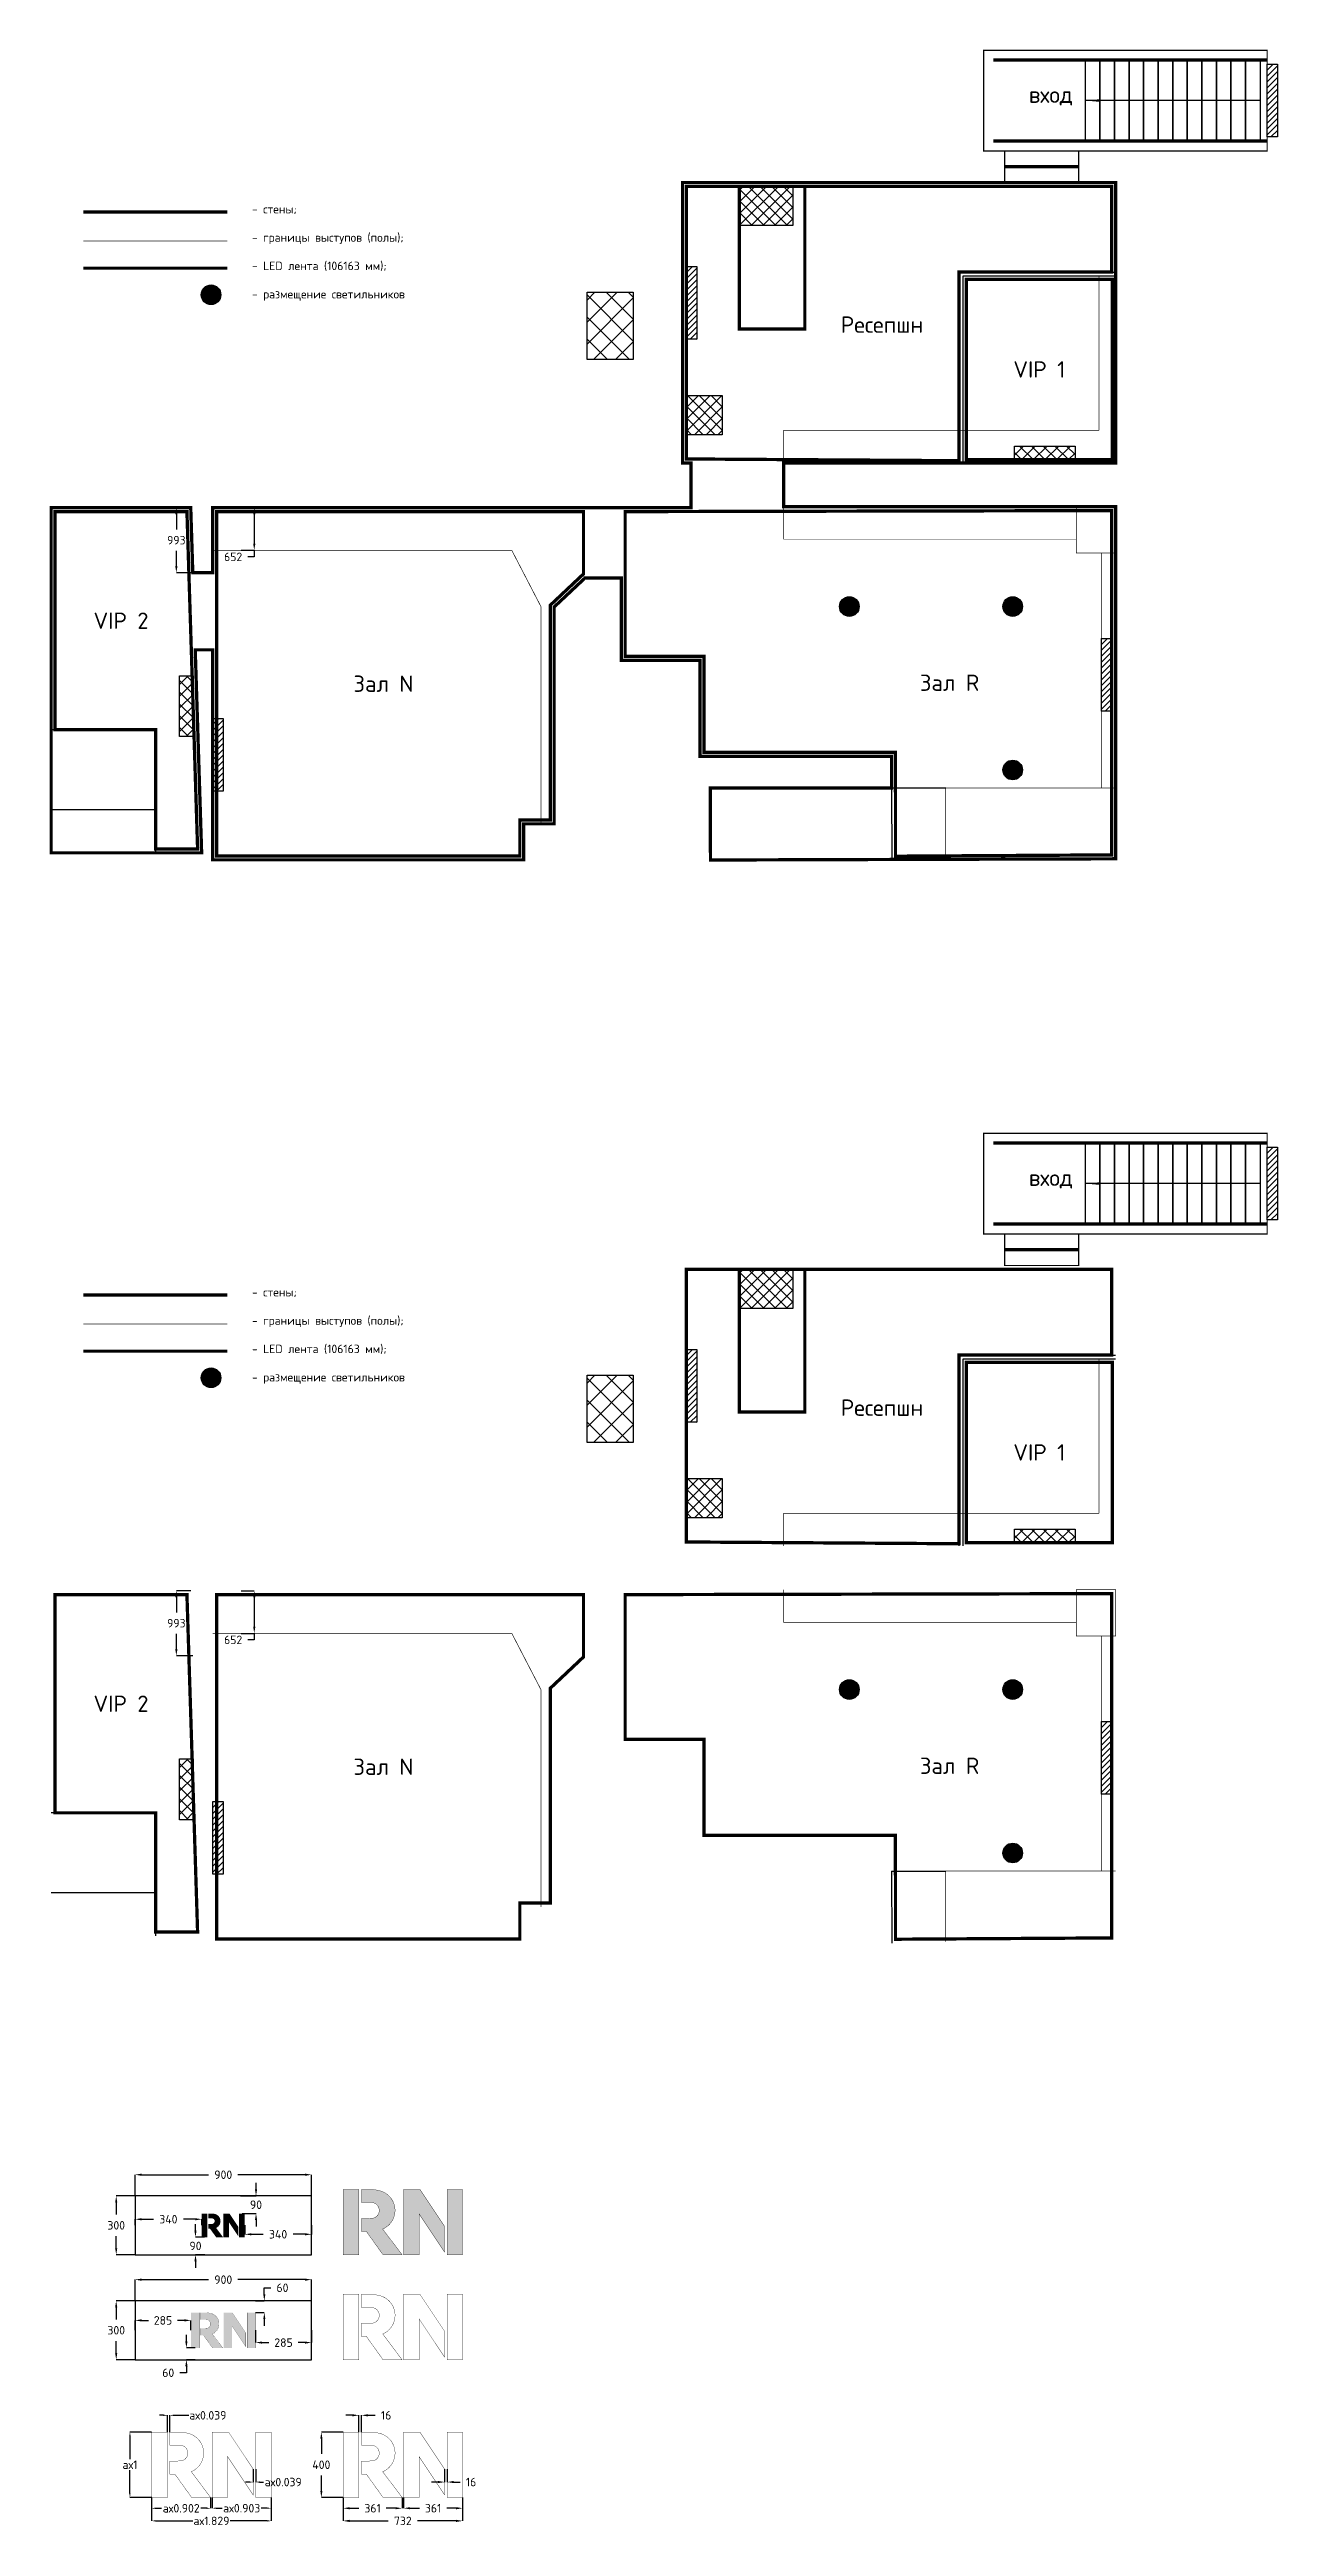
# Model space of a CAD drawing. Header units: metres. Extents: x 23103 to 193015, y -44365 to 67706.
# Drawn here: x 139901 to 158693, y -44365 to -6478 of the extents above; entities that cross this region are included whole.
import ezdxf

# ---------------------------------------------------------------- set-up
doc = ezdxf.new("R2010")
doc.units = ezdxf.units.M
doc.linetypes.add('HIDDEN', pattern=[0.375, 0.25, -0.125])
doc.layers.add('Пвышенные', color=142, linetype='Continuous')
doc.layers.add('Стены', color=230, linetype='Continuous')
doc.styles.add('Роман', font='isocpeur.ttf', dxfattribs={"height": 100})
doc.dimstyles.new('Роман', dxfattribs={"dimtxt": 130, "dimasz": 100, "dimexe": 0.18, "dimexo": 0.0625, "dimgap": 100, "dimtad": 0, "dimtih": 1, "dimtoh": 1, "dimdec": 0, "dimzin": 0, "dimdsep": 46, "dimtxsty": 'Роман', "dimcen": 0.09, "dimadec": 0, "dimazin": 0, "dimtfac": 1, "dimtdec": 0, "dimtofl": 0, "dimtmove": 0, "dimatfit": 3, "dimfxl": 1, "dimtolj": 1, "dimtzin": 0, "dimarcsym": 0})
pattern_1 = [(45, (27436.68, 0), (-89.80256, 89.80256), []), (135, (27436.68, 0), (-89.80256, -89.80256), [])]
pattern_2 = [(45, (27436.68, -16566.07), (-89.80256, 89.80256), []), (135, (27436.68, -16566.07), (-89.80256, -89.80256), [])]

msp = doc.modelspace()

# ---------------------------------------------------------------- texts
at = {"color": 30, "true_color": 0xf26722, "char_height": 250, "attachment_point": 5, "style": 'Роман'}
for s, insert in [('вход', (155224.3556, -7188.8191)), ('Ресепшн', (152639.8125, -10685.9661)), ('VIP 1', (155048.2284, -11370.9661)), ('VIP 2', (140995.0682, -15214.6769)), ('Зал N', (145011.7284, -16178.5397)), ('Зал R', (153675.2284, -16163.4661)), ('вход', (155224.3556, -23754.8872)), ('Ресепшн', (152639.8125, -27252.0342)), ('VIP 1', (155048.2284, -27937.0342)), ('VIP 2', (140995.0682, -31780.7449)), ('Зал N', (145011.7284, -32744.6078)), ('Зал R', (153675.2284, -32729.5342))]:
    msp.add_mtext_dynamic_manual_height_columns(s, width=1286.125012, gutter_width=650, heights=[0], dxfattribs=dict(at, insert=insert))
at = {"char_height": 130, "attachment_point": 4, "style": 'Роман'}
for insert in [(142998.7105, -9588.028), (142998.7105, -26154.0961)]:
    msp.add_mtext_dynamic_manual_height_columns('- стены;\\P\\P- границы выступов (полы);\\P\\P- LED лента (106163 мм);\\P\\P- размещение светильников', width=4664.383449, gutter_width=650, heights=[0], dxfattribs=dict(at, insert=insert))

# ---------------------------------------------------------------- blocks, each defined once
blk = doc.blocks.new('*D136')
at = {"color": 0, "lineweight": -2, "transparency": 16777216}
for p, q in [((141464, -43921), (141464, -44280)), ((143294, -43921), (143294, -44280)), ((141524, -44280), (142092, -44280)), ((143234, -44280), (142665, -44280))]:
    blk.add_line(p, q, dxfattribs=at)
at = {"color": 0, "transparency": 16777216}
for points in [[(141524, -44270), (141524, -44290), (141464, -44280)], [(143234, -44270), (143234, -44290), (143294, -44280)]]:
    blk.add_solid(points, dxfattribs=at)
at = {"layer": 'Defpoints', "color": 0, "transparency": 16777216}
for p in [(141464, -43921, 1), (143294, -43921, 1), (143294, -44280)]:
    blk.add_point(p, dxfattribs=at)
at = {"color": 0, "transparency": 16777216, "insert": (142379, -44280), "char_height": 130, "attachment_point": 5, "style": 'Роман'}
blk.add_mtext('\\A1;aх1.829', dxfattribs=at)
blk = doc.blocks.new('*D137')
at = {"color": 0, "lineweight": -2, "transparency": 16777216}
for p, q in [((141464, -42921), (141132, -42921)), ((141132, -42981), (141132, -43336)), ((141132, -43861), (141132, -43506)), ((141464, -43921), (141132, -43921))]:
    blk.add_line(p, q, dxfattribs=at)
at = {"color": 0, "transparency": 16777216}
for points in [[(141122, -42981), (141142, -42981), (141132, -42921)], [(141122, -43861), (141142, -43861), (141132, -43921)]]:
    blk.add_solid(points, dxfattribs=at)
at = {"layer": 'Defpoints', "color": 0, "transparency": 16777216}
for p in [(141464, -42921, 1), (141132, -43921), (141464, -43921)]:
    blk.add_point(p, dxfattribs=at)
at = {"color": 0, "transparency": 16777216, "insert": (141132, -43421), "char_height": 130, "attachment_point": 5, "style": 'Роман'}
blk.add_mtext('\\A1;aх1', dxfattribs=at)
blk = doc.blocks.new('*D138')
at = {"color": 0, "lineweight": -2, "transparency": 16777216}
for p, q in [((141464, -43922), (141464, -44087)), ((142367, -43921), (142367, -44087)), ((141524, -44087), (141616, -44087)), ((142307, -44087), (142215, -44087))]:
    blk.add_line(p, q, dxfattribs=at)
at = {"color": 0, "transparency": 16777216}
for points in [[(141524, -44077), (141524, -44097), (141464, -44087)], [(142307, -44077), (142307, -44097), (142367, -44087)]]:
    blk.add_solid(points, dxfattribs=at)
at = {"layer": 'Defpoints', "color": 0, "transparency": 16777216}
for p in [(141464, -43922), (142367, -43921, 1), (142367, -44087)]:
    blk.add_point(p, dxfattribs=at)
at = {"color": 0, "transparency": 16777216, "insert": (141916, -44087), "char_height": 130, "attachment_point": 5, "style": 'Роман'}
blk.add_mtext('\\A1;aх0.902', dxfattribs=at)
blk = doc.blocks.new('*D139')
at = {"color": 0, "lineweight": -2, "transparency": 16777216}
for p, q in [((142390, -43921), (142390, -44087)), ((143294, -43921), (143294, -44087)), ((142450, -44086), (142542, -44086)), ((143234, -44086), (143141, -44086))]:
    blk.add_line(p, q, dxfattribs=at)
at = {"color": 0, "transparency": 16777216}
for points in [[(142450, -44076), (142450, -44096), (142390, -44086)], [(143234, -44076), (143234, -44096), (143294, -44086)]]:
    blk.add_solid(points, dxfattribs=at)
at = {"layer": 'Defpoints', "color": 0, "transparency": 16777216}
for p in [(142390, -43921, 1), (143294, -43921), (143294, -44086)]:
    blk.add_point(p, dxfattribs=at)
at = {"color": 0, "transparency": 16777216, "insert": (142842, -44086), "char_height": 130, "attachment_point": 5, "style": 'Роман'}
blk.add_mtext('\\A1;aх0.903', dxfattribs=at)
blk = doc.blocks.new('*D140')
at = {"color": 0, "lineweight": -2, "transparency": 16777216}
for p, q in [((143018, -43488), (143018, -43686)), ((143057, -43488), (143057, -43686)), ((142958, -43686), (142898, -43686)), ((143117, -43686), (143177, -43686))]:
    blk.add_line(p, q, dxfattribs=at)
at = {"color": 0, "transparency": 16777216}
for points in [[(142958, -43676), (142958, -43696), (143018, -43686)], [(143117, -43676), (143117, -43696), (143057, -43686)]]:
    blk.add_solid(points, dxfattribs=at)
at = {"layer": 'Defpoints', "color": 0, "transparency": 16777216}
for p in [(143018, -43488, 1), (143057, -43488, 1), (143057, -43686)]:
    blk.add_point(p, dxfattribs=at)
at = {"color": 0, "transparency": 16777216, "insert": (143477, -43686), "char_height": 130, "attachment_point": 5, "style": 'Роман'}
blk.add_mtext('\\A1;aх0.039', dxfattribs=at)
blk = doc.blocks.new('*D141')
at = {"color": 0, "lineweight": -2, "transparency": 16777216}
for p, q in [((141645, -42665), (141585, -42665)), ((141705, -42921), (141705, -42665)), ((141744, -42921), (141744, -42665)), ((141804, -42665), (142034, -42665))]:
    blk.add_line(p, q, dxfattribs=at)
at = {"color": 0, "transparency": 16777216}
for points in [[(141645, -42655), (141645, -42675), (141705, -42665)], [(141804, -42655), (141804, -42675), (141744, -42665)]]:
    blk.add_solid(points, dxfattribs=at)
at = {"layer": 'Defpoints', "color": 0, "transparency": 16777216}
for p in [(141705, -42665), (141705, -42921, 1), (141744, -42921, 1)]:
    blk.add_point(p, dxfattribs=at)
at = {"color": 0, "transparency": 16777216, "insert": (142324, -42665), "char_height": 130, "attachment_point": 5, "style": 'Роман'}
blk.add_mtext('\\A1;aх0.039', dxfattribs=at)
blk = doc.blocks.new('*D177')
at = {"color": 0, "lineweight": -2, "transparency": 16777216}
for p, q in [((142062, -13486), (141842, -13486)), ((141842, -13586), (141842, -13818)), ((141842, -14380), (141842, -14148)), ((142093, -14480), (141842, -14480))]:
    blk.add_line(p, q, dxfattribs=at)
at = {"color": 0, "transparency": 16777216}
for points in [[(141825, -13586), (141859, -13586), (141842, -13486)], [(141825, -14380), (141859, -14380), (141842, -14480)]]:
    blk.add_solid(points, dxfattribs=at)
at = {"layer": 'Defpoints', "color": 0, "transparency": 16777216}
for p in [(142062, -13486), (141842, -14480), (142094, -14480)]:
    blk.add_point(p, dxfattribs=at)
at = {"color": 0, "transparency": 16777216, "insert": (141842, -13983), "char_height": 130, "attachment_point": 5, "style": 'Роман'}
blk.add_mtext('\\A1;993', dxfattribs=at)
blk = doc.blocks.new('*D178')
at = {"color": 0, "lineweight": -2, "transparency": 16777216}
for p, q in [((142833, -13486), (143035, -13486)), ((143034, -13586), (143034, -14038)), ((142833, -14138), (143035, -14138)), ((143034, -14238), (142934, -14238)), ((143034, -14138), (143034, -14238))]:
    blk.add_line(p, q, dxfattribs=at)
at = {"color": 0, "transparency": 16777216}
for points in [[(143018, -13586), (143051, -13586), (143034, -13486)], [(143018, -14038), (143051, -14038), (143034, -14138)]]:
    blk.add_solid(points, dxfattribs=at)
at = {"layer": 'Defpoints', "color": 0, "transparency": 16777216}
for p in [(142833, -13486), (142833, -14138), (143034, -14138)]:
    blk.add_point(p, dxfattribs=at)
at = {"color": 0, "transparency": 16777216, "insert": (142711, -14238), "char_height": 130, "attachment_point": 5, "style": 'Роман'}
blk.add_mtext('\\A1;652', dxfattribs=at)
blk = doc.blocks.new('*D179')
at = {"color": 0, "lineweight": -2, "transparency": 16777216}
for p, q in [((142062, -30052), (141842, -30052)), ((141842, -30152), (141842, -30384)), ((141842, -30946), (141842, -30714)), ((142093, -31046), (141842, -31046))]:
    blk.add_line(p, q, dxfattribs=at)
at = {"color": 0, "transparency": 16777216}
for points in [[(141825, -30152), (141859, -30152), (141842, -30052)], [(141825, -30946), (141859, -30946), (141842, -31046)]]:
    blk.add_solid(points, dxfattribs=at)
at = {"layer": 'Defpoints', "color": 0, "transparency": 16777216}
for p in [(142062, -30052), (141842, -31046), (142094, -31046)]:
    blk.add_point(p, dxfattribs=at)
at = {"color": 0, "transparency": 16777216, "insert": (141842, -30549), "char_height": 130, "attachment_point": 5, "style": 'Роман'}
blk.add_mtext('\\A1;993', dxfattribs=at)
blk = doc.blocks.new('*D180')
at = {"color": 0, "lineweight": -2, "transparency": 16777216}
for p, q in [((142833, -30052), (143035, -30052)), ((143034, -30152), (143034, -30604)), ((142833, -30704), (143035, -30704)), ((143034, -30804), (142934, -30804)), ((143034, -30704), (143034, -30804))]:
    blk.add_line(p, q, dxfattribs=at)
at = {"color": 0, "transparency": 16777216}
for points in [[(143018, -30152), (143051, -30152), (143034, -30052)], [(143018, -30604), (143051, -30604), (143034, -30704)]]:
    blk.add_solid(points, dxfattribs=at)
at = {"layer": 'Defpoints', "color": 0, "transparency": 16777216}
for p in [(142833, -30052), (142833, -30704), (143034, -30704)]:
    blk.add_point(p, dxfattribs=at)
at = {"color": 0, "transparency": 16777216, "insert": (142711, -30804), "char_height": 130, "attachment_point": 5, "style": 'Роман'}
blk.add_mtext('\\A1;652', dxfattribs=at)
blk = doc.blocks.new('*D181')
at = {"color": 0, "lineweight": -2, "transparency": 16777216}
for p, q in [((144394, -43921), (144394, -44280)), ((146223, -43921), (146223, -44280)), ((144494, -44280), (145085, -44280)), ((146123, -44280), (145532, -44280))]:
    blk.add_line(p, q, dxfattribs=at)
at = {"color": 0, "transparency": 16777216}
for points in [[(144494, -44263), (144494, -44297), (144394, -44280)], [(146123, -44263), (146123, -44297), (146223, -44280)]]:
    blk.add_solid(points, dxfattribs=at)
at = {"layer": 'Defpoints', "color": 0, "transparency": 16777216}
for p in [(144394, -43921, 1), (146223, -43921, 1), (146223, -44280)]:
    blk.add_point(p, dxfattribs=at)
at = {"color": 0, "transparency": 16777216, "insert": (145308, -44280), "char_height": 130, "attachment_point": 5, "style": 'Роман'}
blk.add_mtext('\\A1;732', dxfattribs=at)
blk = doc.blocks.new('*D182')
at = {"color": 0, "lineweight": -2, "transparency": 16777216}
for p, q in [((144394, -42921), (144061, -42921)), ((144061, -43021), (144061, -43256)), ((144061, -43821), (144061, -43586)), ((144394, -43921), (144061, -43921))]:
    blk.add_line(p, q, dxfattribs=at)
at = {"color": 0, "transparency": 16777216}
for points in [[(144045, -43021), (144078, -43021), (144061, -42921)], [(144045, -43821), (144078, -43821), (144061, -43921)]]:
    blk.add_solid(points, dxfattribs=at)
at = {"layer": 'Defpoints', "color": 0, "transparency": 16777216}
for p in [(144394, -42921, 1), (144061, -43921), (144394, -43921)]:
    blk.add_point(p, dxfattribs=at)
at = {"color": 0, "transparency": 16777216, "insert": (144061, -43421), "char_height": 130, "attachment_point": 5, "style": 'Роман'}
blk.add_mtext('\\A1;400', dxfattribs=at)
blk = doc.blocks.new('*D183')
at = {"color": 0, "lineweight": -2, "transparency": 16777216}
for p, q in [((144394, -43922), (144394, -44087)), ((145296, -43921), (145296, -44087)), ((144494, -44087), (144634, -44087)), ((145196, -44087), (145055, -44087))]:
    blk.add_line(p, q, dxfattribs=at)
at = {"color": 0, "transparency": 16777216}
for points in [[(144494, -44070), (144494, -44103), (144394, -44087)], [(145196, -44070), (145196, -44103), (145296, -44087)]]:
    blk.add_solid(points, dxfattribs=at)
at = {"layer": 'Defpoints', "color": 0, "transparency": 16777216}
for p in [(144394, -43922), (145296, -43921, 1), (145296, -44087)]:
    blk.add_point(p, dxfattribs=at)
at = {"color": 0, "transparency": 16777216, "insert": (144845, -44087), "char_height": 130, "attachment_point": 5, "style": 'Роман'}
blk.add_mtext('\\A1;361', dxfattribs=at)
blk = doc.blocks.new('*D184')
at = {"color": 0, "lineweight": -2, "transparency": 16777216}
for p, q in [((145320, -43921), (145320, -44087)), ((146223, -43921), (146223, -44087)), ((145420, -44086), (145561, -44086)), ((146123, -44086), (145982, -44086))]:
    blk.add_line(p, q, dxfattribs=at)
at = {"color": 0, "transparency": 16777216}
for points in [[(145420, -44070), (145420, -44103), (145320, -44086)], [(146123, -44070), (146123, -44103), (146223, -44086)]]:
    blk.add_solid(points, dxfattribs=at)
at = {"layer": 'Defpoints', "color": 0, "transparency": 16777216}
for p in [(145320, -43921, 1), (146223, -43921), (146223, -44086)]:
    blk.add_point(p, dxfattribs=at)
at = {"color": 0, "transparency": 16777216, "insert": (145771, -44086), "char_height": 130, "attachment_point": 5, "style": 'Роман'}
blk.add_mtext('\\A1;361', dxfattribs=at)
blk = doc.blocks.new('*D185')
at = {"color": 0, "lineweight": -2, "transparency": 16777216}
for p, q in [((145948, -43488), (145948, -43686)), ((145987, -43488), (145987, -43686)), ((145848, -43686), (145748, -43686)), ((146087, -43686), (146187, -43686))]:
    blk.add_line(p, q, dxfattribs=at)
at = {"color": 0, "transparency": 16777216}
for points in [[(145848, -43669), (145848, -43702), (145948, -43686)], [(146087, -43669), (146087, -43702), (145987, -43686)]]:
    blk.add_solid(points, dxfattribs=at)
at = {"layer": 'Defpoints', "color": 0, "transparency": 16777216}
for p in [(145948, -43488, 1), (145987, -43488, 1), (145987, -43686)]:
    blk.add_point(p, dxfattribs=at)
at = {"color": 0, "transparency": 16777216, "insert": (146352, -43686), "char_height": 130, "attachment_point": 5, "style": 'Роман'}
blk.add_mtext('\\A1;16', dxfattribs=at)
blk = doc.blocks.new('*D186')
at = {"color": 0, "lineweight": -2, "transparency": 16777216}
for p, q in [((144534, -42665), (144434, -42665)), ((144634, -42921), (144634, -42665)), ((144674, -42921), (144674, -42665)), ((144774, -42665), (144887, -42665))]:
    blk.add_line(p, q, dxfattribs=at)
at = {"color": 0, "transparency": 16777216}
for points in [[(144534, -42648), (144534, -42682), (144634, -42665)], [(144774, -42648), (144774, -42682), (144674, -42665)]]:
    blk.add_solid(points, dxfattribs=at)
at = {"layer": 'Defpoints', "color": 0, "transparency": 16777216}
for p in [(144634, -42665), (144634, -42921, 1), (144674, -42921, 1)]:
    blk.add_point(p, dxfattribs=at)
at = {"color": 0, "transparency": 16777216, "insert": (145052, -42665), "char_height": 130, "attachment_point": 5, "style": 'Роман'}
blk.add_mtext('\\A1;16', dxfattribs=at)
blk = doc.blocks.new('*D187')
at = {"color": 0, "lineweight": -2, "transparency": 16777216}
for p, q in [((141210, -39309), (140921, -39309)), ((140922, -39409), (140922, -39594)), ((140922, -40109), (140922, -39924)), ((141210, -40209), (140921, -40209))]:
    blk.add_line(p, q, dxfattribs=at)
at = {"color": 0, "transparency": 16777216}
for points in [[(140905, -39409), (140938, -39409), (140922, -39309)], [(140905, -40109), (140938, -40109), (140922, -40209)]]:
    blk.add_solid(points, dxfattribs=at)
at = {"layer": 'Defpoints', "color": 0, "transparency": 16777216}
for p in [(141210, -39309), (140922, -40209), (141210, -40209)]:
    blk.add_point(p, dxfattribs=at)
at = {"color": 0, "transparency": 16777216, "insert": (140922, -39759), "char_height": 130, "attachment_point": 5, "style": 'Роман'}
blk.add_mtext('\\A1;300', dxfattribs=at)
blk = doc.blocks.new('*D188')
at = {"color": 0, "lineweight": -2, "transparency": 16777216}
for p, q in [((141210, -39309), (141210, -38985)), ((141310, -38985), (142336, -38985)), ((143810, -38985), (142783, -38985)), ((143910, -39309), (143910, -38985))]:
    blk.add_line(p, q, dxfattribs=at)
at = {"color": 0, "transparency": 16777216}
for points in [[(141310, -38968), (141310, -39002), (141210, -38985)], [(143810, -38968), (143810, -39002), (143910, -38985)]]:
    blk.add_solid(points, dxfattribs=at)
at = {"layer": 'Defpoints', "color": 0, "transparency": 16777216}
for p in [(143910, -38985), (141210, -39309), (143910, -39309)]:
    blk.add_point(p, dxfattribs=at)
at = {"color": 0, "transparency": 16777216, "insert": (142560, -38985), "char_height": 130, "attachment_point": 5, "style": 'Роман'}
blk.add_mtext('\\A1;900', dxfattribs=at)
blk = doc.blocks.new('*D189')
at = {"color": 0, "lineweight": -2, "transparency": 16777216}
for p, q in [((141210, -39759), (141210, -39666)), ((141310, -39666), (141490, -39666)), ((142131, -39666), (141950, -39666)), ((142231, -39759), (142231, -39666))]:
    blk.add_line(p, q, dxfattribs=at)
at = {"color": 0, "transparency": 16777216}
for points in [[(141310, -39650), (141310, -39683), (141210, -39666)], [(142131, -39650), (142131, -39683), (142231, -39666)]]:
    blk.add_solid(points, dxfattribs=at)
at = {"layer": 'Defpoints', "color": 0, "transparency": 16777216}
for p in [(141210, -39759), (142231, -39666), (142231, -39759)]:
    blk.add_point(p, dxfattribs=at)
at = {"color": 0, "transparency": 16777216, "insert": (141720, -39666), "char_height": 130, "attachment_point": 5, "style": 'Роман'}
blk.add_mtext('\\A1;340', dxfattribs=at)
blk = doc.blocks.new('*D190')
at = {"color": 0, "lineweight": -2, "transparency": 16777216}
for p, q in [((142889, -39759), (142889, -39897)), ((143910, -39759), (143910, -39897)), ((142989, -39896), (143169, -39896)), ((143810, -39896), (143629, -39896))]:
    blk.add_line(p, q, dxfattribs=at)
at = {"color": 0, "transparency": 16777216}
for points in [[(142989, -39880), (142989, -39913), (142889, -39896)], [(143810, -39880), (143810, -39913), (143910, -39896)]]:
    blk.add_solid(points, dxfattribs=at)
at = {"layer": 'Defpoints', "color": 0, "transparency": 16777216}
for p in [(142889, -39759), (143910, -39759), (143910, -39896)]:
    blk.add_point(p, dxfattribs=at)
at = {"color": 0, "transparency": 16777216, "insert": (143399, -39896), "char_height": 130, "attachment_point": 5, "style": 'Роман'}
blk.add_mtext('\\A1;340', dxfattribs=at)
blk = doc.blocks.new('*D191')
at = {"color": 0, "lineweight": -2, "transparency": 16777216}
for p, q in [((142824, -39309), (143062, -39309)), ((143061, -39209), (143061, -39109)), ((142847, -39579), (143062, -39579)), ((143061, -39679), (143061, -39779))]:
    blk.add_line(p, q, dxfattribs=at)
at = {"color": 0, "transparency": 16777216}
for points in [[(143045, -39209), (143078, -39209), (143061, -39309)], [(143045, -39679), (143078, -39679), (143061, -39579)]]:
    blk.add_solid(points, dxfattribs=at)
at = {"layer": 'Defpoints', "color": 0, "transparency": 16777216}
for p in [(142824, -39309), (142847, -39579), (143061, -39579)]:
    blk.add_point(p, dxfattribs=at)
at = {"color": 0, "transparency": 16777216, "insert": (143061, -39444), "char_height": 130, "attachment_point": 5, "style": 'Роман'}
blk.add_mtext('\\A1;90', dxfattribs=at)
blk = doc.blocks.new('*D192')
at = {"color": 0, "lineweight": -2, "transparency": 16777216}
for p, q in [((142135, -39839), (142135, -39739)), ((142274, -39939), (142135, -39939)), ((142278, -40209), (142135, -40209)), ((142135, -40309), (142135, -40409))]:
    blk.add_line(p, q, dxfattribs=at)
at = {"color": 0, "transparency": 16777216}
for points in [[(142118, -39839), (142152, -39839), (142135, -39939)], [(142118, -40309), (142152, -40309), (142135, -40209)]]:
    blk.add_solid(points, dxfattribs=at)
at = {"layer": 'Defpoints', "color": 0, "transparency": 16777216}
for p in [(142135, -39939), (142274, -39939), (142278, -40209)]:
    blk.add_point(p, dxfattribs=at)
at = {"color": 0, "transparency": 16777216, "insert": (142135, -40074), "char_height": 130, "attachment_point": 5, "style": 'Роман'}
blk.add_mtext('\\A1;90', dxfattribs=at)
blk = doc.blocks.new('*D193')
at = {"color": 0, "lineweight": -2, "transparency": 16777216}
for p, q in [((141210, -41364), (141210, -41213)), ((141310, -41213), (141414, -41213)), ((141966, -41213), (141861, -41213)), ((142066, -41364), (142066, -41213))]:
    blk.add_line(p, q, dxfattribs=at)
at = {"color": 0, "transparency": 16777216}
for points in [[(141310, -41196), (141310, -41230), (141210, -41213)], [(141966, -41196), (141966, -41230), (142066, -41213)]]:
    blk.add_solid(points, dxfattribs=at)
at = {"layer": 'Defpoints', "color": 0, "transparency": 16777216}
for p in [(142066, -41213), (141210, -41364), (142066, -41364)]:
    blk.add_point(p, dxfattribs=at)
at = {"color": 0, "transparency": 16777216, "insert": (141638, -41213), "char_height": 130, "attachment_point": 5, "style": 'Роман'}
blk.add_mtext('\\A1;285', dxfattribs=at)
blk = doc.blocks.new('*D194')
at = {"color": 0, "lineweight": -2, "transparency": 16777216}
for p, q in [((143054, -41364), (143054, -41553)), ((143154, -41553), (143258, -41553)), ((143810, -41553), (143705, -41553)), ((143910, -41364), (143910, -41553))]:
    blk.add_line(p, q, dxfattribs=at)
at = {"color": 0, "transparency": 16777216}
for points in [[(143154, -41536), (143154, -41569), (143054, -41553)], [(143810, -41536), (143810, -41569), (143910, -41553)]]:
    blk.add_solid(points, dxfattribs=at)
at = {"layer": 'Defpoints', "color": 0, "transparency": 16777216}
for p in [(143054, -41364), (143910, -41364), (143910, -41553)]:
    blk.add_point(p, dxfattribs=at)
at = {"color": 0, "transparency": 16777216, "insert": (143482, -41553), "char_height": 130, "attachment_point": 5, "style": 'Роман'}
blk.add_mtext('\\A1;285', dxfattribs=at)
blk = doc.blocks.new('*D195')
at = {"color": 0, "lineweight": -2, "transparency": 16777216}
for p, q in [((143054, -40914), (143188, -40914)), ((143188, -40814), (143188, -40714)), ((143188, -40714), (143288, -40714)), ((143054, -41094), (143188, -41094)), ((143188, -41194), (143188, -41294))]:
    blk.add_line(p, q, dxfattribs=at)
at = {"color": 0, "transparency": 16777216}
for points in [[(143172, -40814), (143205, -40814), (143188, -40914)], [(143172, -41194), (143205, -41194), (143188, -41094)]]:
    blk.add_solid(points, dxfattribs=at)
at = {"layer": 'Defpoints', "color": 0, "transparency": 16777216}
for p in [(143054, -40914), (143188, -40914), (143054, -41094)]:
    blk.add_point(p, dxfattribs=at)
at = {"color": 0, "transparency": 16777216, "insert": (143466, -40714), "char_height": 130, "attachment_point": 5, "style": 'Роман'}
blk.add_mtext('\\A1;60', dxfattribs=at)
blk = doc.blocks.new('*D196')
at = {"color": 0, "lineweight": -2, "transparency": 16777216}
for p, q in [((141996, -41534), (141996, -41434)), ((142131, -41634), (141996, -41634)), ((141996, -42014), (141896, -42014)), ((142131, -41814), (141996, -41814)), ((141996, -41914), (141996, -42014))]:
    blk.add_line(p, q, dxfattribs=at)
at = {"color": 0, "transparency": 16777216}
for points in [[(141979, -41534), (142013, -41534), (141996, -41634)], [(141979, -41914), (142013, -41914), (141996, -41814)]]:
    blk.add_solid(points, dxfattribs=at)
at = {"layer": 'Defpoints', "color": 0, "transparency": 16777216}
for p in [(142131, -41634), (141996, -41814), (142131, -41814)]:
    blk.add_point(p, dxfattribs=at)
at = {"color": 0, "transparency": 16777216, "insert": (141718, -42014), "char_height": 130, "attachment_point": 5, "style": 'Роман'}
blk.add_mtext('\\A1;60', dxfattribs=at)
blk = doc.blocks.new('*D197')
at = {"color": 0, "lineweight": -2, "transparency": 16777216}
for p, q in [((141210, -40914), (140921, -40914)), ((140922, -41014), (140922, -41199)), ((140922, -41714), (140922, -41529)), ((141210, -41814), (140921, -41814))]:
    blk.add_line(p, q, dxfattribs=at)
at = {"color": 0, "transparency": 16777216}
for points in [[(140905, -41014), (140938, -41014), (140922, -40914)], [(140905, -41714), (140938, -41714), (140922, -41814)]]:
    blk.add_solid(points, dxfattribs=at)
at = {"layer": 'Defpoints', "color": 0, "transparency": 16777216}
for p in [(141210, -40914), (140922, -41814), (141210, -41814)]:
    blk.add_point(p, dxfattribs=at)
at = {"color": 0, "transparency": 16777216, "insert": (140922, -41364), "char_height": 130, "attachment_point": 5, "style": 'Роман'}
blk.add_mtext('\\A1;300', dxfattribs=at)
blk = doc.blocks.new('*D198')
at = {"color": 0, "lineweight": -2, "transparency": 16777216}
for p, q in [((141210, -40914), (141210, -40590)), ((141310, -40590), (142336, -40590)), ((143810, -40590), (142783, -40590)), ((143910, -40914), (143910, -40590))]:
    blk.add_line(p, q, dxfattribs=at)
at = {"color": 0, "transparency": 16777216}
for points in [[(141310, -40573), (141310, -40607), (141210, -40590)], [(143810, -40573), (143810, -40607), (143910, -40590)]]:
    blk.add_solid(points, dxfattribs=at)
at = {"layer": 'Defpoints', "color": 0, "transparency": 16777216}
for p in [(141210, -40914), (143910, -40590), (143910, -40914)]:
    blk.add_point(p, dxfattribs=at)
at = {"color": 0, "transparency": 16777216, "insert": (142560, -40590), "char_height": 130, "attachment_point": 5, "style": 'Роман'}
blk.add_mtext('\\A1;900', dxfattribs=at)

# ---------------------------------------------------------------- dimensions: what is measured, and where the dimension line sits
for base, p1, p2, picture, middle in [((141841.88, -14479.6499), (142062.1342, -13486.1769), (142093.5625, -14479.6499), '*D177', (141841.88, -13982.9134)), ((143034.3577, -14138.1769), (142833.2842, -13486.1769), (142833.2842, -14138.1769), '*D178', (142710.8577, -14238.1769)), ((141841.88, -31045.718), (142062.1342, -30052.2449), (142093.5625, -31045.718), '*D179', (141841.88, -30548.9815)), ((143034.3577, -30704.2449), (142833.2842, -30052.2449), (142833.2842, -30704.2449), '*D180', (142710.8577, -30804.2449))]:
    dim = msp.add_linear_dim(base=base, p1=p1, p2=p2, angle=90, dimstyle='Роман')
    dim.commit()
    dim.dimension.update_dxf_attribs({"geometry": picture, "text_midpoint": middle})
at = {"color": 253}
for base, p1, p2, picture, middle in [((143909.8796, -38985.1096, 0.7), (141209.8819, -39309.3618, 0.7), (143909.8796, -39309.3622, 0.7), '*D188', (142559.8808, -38985.1096, 0.7)), ((143909.8785, -40590.1649, 0.7), (141209.8808, -40914.417, 0.7), (143909.8785, -40914.4174, 0.7), '*D198', (142559.8796, -40590.1649, 0.7)), ((143909.8808, -41552.6781, 0.7), (143053.7294, -41364.4174, 0.7), (143909.8808, -41364.4174, 0.7), '*D194', (143481.8051, -41552.6781, 0.7))]:
    dim = msp.add_linear_dim(base=base, p1=p1, p2=p2, dimstyle='Роман', override={"dimlfac": 0.333333}, dxfattribs=at)
    dim.commit()
    dim.dimension.update_dxf_attribs({"geometry": picture, "text_midpoint": middle})
for base, p1, p2, picture, middle in [((140921.6166, -40209.3614, 0.7), (141209.8808, -39309.3618, 0.7), (141209.8808, -40209.3614, 0.7), '*D187', (140921.6166, -39759.3616, 0.7)), ((140921.6155, -41814.4167, 0.7), (141209.8796, -40914.417, 0.7), (141209.8796, -41814.4167, 0.7), '*D197', (140921.6155, -41364.4169, 0.7)), ((143188.247, -40914.4174, 0.7), (143053.7294, -41094.4174, 0.7), (143053.7294, -40914.4174, 0.7), '*D195', (143466.247, -40714.4174, 0.7)), ((141995.8454, -41814.4174, 0.7), (142130.9848, -41634.4174, 0.7), (142130.9848, -41814.4174, 0.7), '*D196', (141717.8454, -42014.4174, 0.7))]:
    dim = msp.add_linear_dim(base=base, p1=p1, p2=p2, angle=90, dimstyle='Роман', override={"dimlfac": 0.333333}, dxfattribs=at)
    dim.commit()
    dim.dimension.update_dxf_attribs({"geometry": picture, "text_midpoint": middle})
for base, p1, p2, picture, middle in [((143061.4356, -39579.362, 0.7), (142824.3858, -39309.3618, 0.7), (142846.5684, -39579.362, 0.7), '*D191', (143061.4356, -39444.3619, 0.7)), ((142134.8455, -39939.3617, 0.7), (142278.1524, -40209.3614, 0.7), (142273.9504, -39939.3617, 0.7), '*D192', (142134.8455, -40074.3615, 0.7))]:
    dim = msp.add_linear_dim(base=base, p1=p1, p2=p2, angle=90, dimstyle='Роман', override={"dimlfac": 0.333333}, dxfattribs=at)
    dim.commit()
    dim.dimension.update_dxf_attribs({"geometry": picture, "text_midpoint": middle, "dimtype": 160})
for base, p1, p2, picture, middle in [((142230.6486, -39666.3693, 0.7), (141209.8819, -39759.3618, 0.7), (142230.6486, -39759.3618, 0.7), '*D189', (141720.2653, -39666.3693, 0.7)), ((143909.8796, -39896.4836, 0.7), (142889.1129, -39759.3618, 0.7), (143909.8796, -39759.3618, 0.7), '*D190', (143399.4963, -39896.4836, 0.7)), ((142066.0321, -41212.9901, 0.7), (141209.8808, -41364.4174, 0.7), (142066.0321, -41364.4174, 0.7), '*D193', (141637.9565, -41212.9901, 0.7))]:
    dim = msp.add_linear_dim(base=base, p1=p1, p2=p2, dimstyle='Роман', override={"dimlfac": 0.333333}, dxfattribs=at)
    dim.commit()
    dim.dimension.update_dxf_attribs({"geometry": picture, "text_midpoint": middle, "dimtype": 160})
at = {"color": 254}
for base, p1, p2, override, picture, middle in [((141705.0185, -42665.1023), (141744.082, -42921.0795, 0.7), (141705.0185, -42921.0795, 0.7), {"dimasz": 60, "dimgap": 10, "dimdec": 3, "dimlfac": 0.001, "dimpost": 'aх<>'}, '*D141', (142323.582, -42665.1023)), ((144634.4956, -42665.1023), (144673.5591, -42921.0795, 0.7), (144634.4956, -42921.0795, 0.7), {"dimlfac": 0.4}, '*D186', (145051.5591, -42665.1023))]:
    dim = msp.add_linear_dim(base=base, p1=p1, p2=p2, dimstyle='Роман', override=override, dxfattribs=at)
    dim.commit()
    dim.dimension.update_dxf_attribs({"geometry": picture, "text_midpoint": middle, "dimtype": 160})
for base, p1, p2, override, picture, middle in [((141131.8385, -43921.142), (141464.453, -42921.0795, 0.7), (141464.453, -43921.142), {"dimasz": 60, "dimgap": 20, "dimdec": 0, "dimlfac": 0.001, "dimpost": 'aх<>'}, '*D137', (141131.8385, -43421.1107)), ((144061.3156, -43921.142), (144393.9301, -42921.0795, 0.7), (144393.9301, -43921.142), {"dimlfac": 0.4}, '*D182', (144061.3156, -43421.1107))]:
    dim = msp.add_linear_dim(base=base, p1=p1, p2=p2, angle=90, dimstyle='Роман', override=override, dxfattribs=at)
    dim.commit()
    dim.dimension.update_dxf_attribs({"geometry": picture, "text_midpoint": middle})
for base, p1, p2, override, picture, middle in [((143057.1633, -43685.5606), (143018.0998, -43487.6599, 0.7), (143057.1633, -43487.6599, 0.7), {"dimasz": 60, "dimgap": 20, "dimdec": 3, "dimlfac": 0.001, "dimpost": 'aх<>'}, '*D140', (143476.6633, -43685.5606)), ((145986.6404, -43685.5606), (145947.5769, -43487.6599, 0.7), (145986.6404, -43487.6599, 0.7), {"dimlfac": 0.4}, '*D185', (146351.6404, -43685.5606)), ((143293.5219, -44279.8576), (141464.453, -43921.0795, 0.7), (143293.5219, -43921.0795, 0.7), {"dimasz": 60, "dimgap": 20, "dimdec": 3, "dimlfac": 0.001, "dimpost": 'aх<>'}, '*D136', (142378.9875, -44279.8576)), ((142366.5614, -44086.6434), (141464.453, -43921.878), (142366.5614, -43921.0799, 0.7), {"dimasz": 60, "dimgap": 20, "dimdec": 3, "dimlfac": 0.001, "dimpost": 'aх<>'}, '*D138', (141915.5072, -44086.6434)), ((143293.5219, -44086.4634), (142390.0412, -43921.0795, 0.7), (143293.5219, -43921.142), {"dimasz": 60, "dimgap": 20, "dimdec": 3, "dimlfac": 0.001, "dimpost": 'aх<>'}, '*D139', (142841.7816, -44086.4634)), ((146222.9991, -44279.8576), (144393.9301, -43921.0795, 0.7), (146222.9991, -43921.0795, 0.7), {"dimlfac": 0.4}, '*D181', (145308.4646, -44279.8576)), ((145296.0385, -44086.6434), (144393.9301, -43921.878), (145296.0385, -43921.0799, 0.7), {"dimlfac": 0.4}, '*D183', (144844.9843, -44086.6434)), ((146222.9991, -44086.4634), (145319.5183, -43921.0795, 0.7), (146222.9991, -43921.142), {"dimlfac": 0.4}, '*D184', (145771.2587, -44086.4634))]:
    dim = msp.add_linear_dim(base=base, p1=p1, p2=p2, dimstyle='Роман', override=override, dxfattribs=at)
    dim.commit()
    dim.dimension.update_dxf_attribs({"geometry": picture, "text_midpoint": middle})

# ---------------------------------------------------------------- hatches: boundary and pattern name
at = {"true_color": 0x93278f}
h = msp.add_hatch(dxfattribs=at)
h.set_pattern_fill('ANSI31', color=217, scale=20)
h.set_pattern_definition([(45, (36324.054, 3094.11), (-44.90128, 44.90128), [])])
h.paths.add_polyline_path([(158692.6831, -6701.3132), (158534.6053, -6701.3132), (158534.6053, -7815.3405), (158692.6831, -7815.3405)])
h = msp.add_hatch()
h.set_pattern_fill('ANSI37', color=256, scale=40)
h.set_pattern_definition(pattern_1)
h.paths.add_polyline_path([(151278.1672, -8571.4661), (150459.3966, -8571.4661), (150459.3966, -9169.6075), (151278.1672, -9169.6075)])
h.paths.add_polyline_path([(150878.0296, -8877.3949, -1), (150846.8149, -8861.5633, -1)], flags=16)
h = msp.add_hatch(dxfattribs=at)
h.set_pattern_fill('ANSI31', color=217, scale=20)
h.set_pattern_definition([(45, (27436.68, 0), (-44.90128, 44.90128), [])])
h.paths.add_polyline_path([(149805.3062, -9795.4216), (149647.2284, -9795.4216), (149647.2284, -10909.4489), (149805.3062, -10909.4489)])
at = {"true_color": 0xfecc66}
h = msp.add_hatch(color=31, dxfattribs=at)
h.dxf.hatch_style = 1
h.paths.add_polyline_path([(142222.9548, -10229.0063, 1), (142522.9548, -10229.0063, 1)])
h = msp.add_hatch()
h.set_pattern_fill('ANSI37', color=256, scale=75)
h.set_pattern_definition([(45, (27436.68, 0), (-168.3798, 168.3798), []), (135, (27436.68, 0), (-168.3798, -168.3798), [])])
h.paths.add_polyline_path([(148834.9498, -10187.5428), (148126.7433, -10187.5428), (148126.7433, -11220.3122), (148834.9498, -11220.3122)])
h = msp.add_hatch()
h.set_pattern_fill('ANSI37', color=256, scale=40)
h.set_pattern_definition(pattern_1)
h.paths.add_polyline_path([(150196.3535, -11771.3668), (149647.2284, -11771.3668), (149647.2284, -12371.6236), (150196.3535, -12371.6236)])
h.paths.add_polyline_path([(149905.063, -12066.3543, -1), (149938.5188, -12076.636, -1)], flags=16)
h = msp.add_hatch()
h.set_pattern_fill('ANSI37', color=256, scale=40)
h.set_pattern_definition(pattern_1)
h.paths.add_polyline_path([(155597.3647, -12542.647), (154667.21, -12542.647), (154667.21, -12750.4661), (155597.3647, -12750.4661)])
h.paths.add_polyline_path([(155147.6287, -12638.1367, -1), (155116.946, -12654.9764, -1)], flags=16)
h = msp.add_hatch(color=31, dxfattribs=at)
h.dxf.hatch_style = 1
h.paths.add_polyline_path([(151991.0613, -14998.1248, 1), (152291.0613, -14998.1248, 1)])
h = msp.add_hatch(color=31, dxfattribs=at)
h.dxf.hatch_style = 1
h.paths.add_polyline_path([(154491.0613, -14998.1248, 1), (154791.0613, -14998.1248, 1)])
at = {"true_color": 0x93278f}
h = msp.add_hatch(dxfattribs=at)
h.set_pattern_fill('ANSI31', color=217, scale=20)
h.set_pattern_definition([(45, (33787.6, -5689.03), (-44.90128, 44.90128), [])])
h.paths.add_polyline_path([(156156.2284, -15484.4524), (155998.1505, -15484.4524), (155998.1505, -16598.4798), (156156.2284, -16598.4798)])
h = msp.add_hatch()
h.set_pattern_fill('ANSI37', color=256, scale=40, angle=90)
h.set_pattern_definition([(135, (129347.72, -144218.86), (-89.80256, -89.80256), []), (225, (129347.72, -144218.86), (89.80256, -89.80256), [])])
h.paths.add_polyline_path([(141890.3623, -16058.1777), (141890.3623, -16988.3324), (142098.1814, -16988.3324), (142098.1814, -16058.1777)])
h.paths.add_polyline_path([(141985.8521, -16507.9137, -1), (142002.6917, -16538.5963, -1)], flags=16)
h = msp.add_hatch(dxfattribs=at)
h.set_pattern_fill('ANSI31', color=217, scale=20)
h.set_pattern_definition([(45, (20188.68, -6913.61), (-44.90128, 44.90128), [])])
h.paths.add_polyline_path([(142557.3062, -16709.0301), (142399.2284, -16709.0301), (142399.2284, -17823.0574), (142557.3062, -17823.0574)])
at = {"true_color": 0xfecc66}
h = msp.add_hatch(color=31, dxfattribs=at)
h.dxf.hatch_style = 1
h.paths.add_polyline_path([(154491.0613, -17498.1248, 1), (154791.0613, -17498.1248, 1)])
at = {"true_color": 0x93278f}
h = msp.add_hatch(dxfattribs=at)
h.set_pattern_fill('ANSI31', color=217, scale=20)
h.set_pattern_definition([(45, (36324.054, -13471.96), (-44.90128, 44.90128), [])])
h.paths.add_polyline_path([(158692.6831, -23267.3813), (158534.6053, -23267.3813), (158534.6053, -24381.4086), (158692.6831, -24381.4086)])
h = msp.add_hatch()
h.set_pattern_fill('ANSI37', color=256, scale=40)
h.set_pattern_definition(pattern_2)
h.paths.add_polyline_path([(151278.1672, -25137.5342), (150459.3966, -25137.5342), (150459.3966, -25735.6756), (151278.1672, -25735.6756)])
h.paths.add_polyline_path([(150878.0296, -25443.463, -1), (150846.8149, -25427.6314, -1)], flags=16)
h = msp.add_hatch(dxfattribs=at)
h.set_pattern_fill('ANSI31', color=217, scale=20)
h.set_pattern_definition([(45, (27436.68, -16566.07), (-44.90128, 44.90128), [])])
h.paths.add_polyline_path([(149805.3062, -26361.4897), (149647.2284, -26361.4897), (149647.2284, -27475.517), (149805.3062, -27475.517)])
at = {"true_color": 0xfecc66}
h = msp.add_hatch(color=31, dxfattribs=at)
h.dxf.hatch_style = 1
h.paths.add_polyline_path([(142222.9548, -26795.0743, 1), (142522.9548, -26795.0743, 1)])
h = msp.add_hatch()
h.set_pattern_fill('ANSI37', color=256, scale=75)
h.set_pattern_definition([(45, (27436.68, -16566.07), (-168.3798, 168.3798), []), (135, (27436.68, -16566.07), (-168.3798, -168.3798), [])])
h.paths.add_polyline_path([(148834.9498, -26753.6109), (148126.7433, -26753.6109), (148126.7433, -27786.3803), (148834.9498, -27786.3803)])
h = msp.add_hatch()
h.set_pattern_fill('ANSI37', color=256, scale=40)
h.set_pattern_definition(pattern_2)
h.paths.add_polyline_path([(150196.3535, -28337.4349), (149647.2284, -28337.4349), (149647.2284, -28937.6916), (150196.3535, -28937.6916)])
h.paths.add_polyline_path([(149905.063, -28632.4224, -1), (149938.5188, -28642.7041, -1)], flags=16)
h = msp.add_hatch()
h.set_pattern_fill('ANSI37', color=256, scale=40)
h.set_pattern_definition(pattern_2)
h.paths.add_polyline_path([(155597.3647, -29108.7151), (154667.21, -29108.7151), (154667.21, -29316.5342), (155597.3647, -29316.5342)])
h.paths.add_polyline_path([(155147.6287, -29204.2048, -1), (155116.946, -29221.0445, -1)], flags=16)
h = msp.add_hatch(color=31, dxfattribs=at)
h.dxf.hatch_style = 1
h.paths.add_polyline_path([(151991.0613, -31564.1929, 1), (152291.0613, -31564.1929, 1)])
h = msp.add_hatch(color=31, dxfattribs=at)
h.dxf.hatch_style = 1
h.paths.add_polyline_path([(154491.0613, -31564.1929, 1), (154791.0613, -31564.1929, 1)])
at = {"true_color": 0x93278f}
h = msp.add_hatch(dxfattribs=at)
h.set_pattern_fill('ANSI31', color=217, scale=20)
h.set_pattern_definition([(45, (33787.6, -22255.1), (-44.90128, 44.90128), [])])
h.paths.add_polyline_path([(156156.2284, -32050.5205), (155998.1505, -32050.5205), (155998.1505, -33164.5479), (156156.2284, -33164.5479)])
h = msp.add_hatch()
h.set_pattern_fill('ANSI37', color=256, scale=40, angle=90)
h.set_pattern_definition([(135, (129347.72, -160784.93), (-89.80256, -89.80256), []), (225, (129347.72, -160784.93), (89.80256, -89.80256), [])])
h.paths.add_polyline_path([(141890.3623, -32624.2457), (141890.3623, -33554.4005), (142098.1814, -33554.4005), (142098.1814, -32624.2457)])
h.paths.add_polyline_path([(141985.8521, -33073.9818, -1), (142002.6917, -33104.6644, -1)], flags=16)
h = msp.add_hatch(dxfattribs=at)
h.set_pattern_fill('ANSI31', color=217, scale=20)
h.set_pattern_definition([(45, (20188.68, -23479.677), (-44.90128, 44.90128), [])])
h.paths.add_polyline_path([(142557.3062, -33275.0982), (142399.2284, -33275.0982), (142399.2284, -34389.1255), (142557.3062, -34389.1255)])
at = {"true_color": 0xfecc66}
h = msp.add_hatch(color=31, dxfattribs=at)
h.dxf.hatch_style = 1
h.paths.add_polyline_path([(154491.0613, -34064.1929, 1), (154791.0613, -34064.1929, 1)])
h = msp.add_hatch(color=256)
h.dxf.hatch_style = 1
h.paths.add_polyline_path([(144634.4956, -39209.3618), (144393.9301, -39209.3618), (144393.9301, -40209.3618), (144634.4956, -40209.3618)])
h.paths.add_polyline_path([(144950.2893, -39227.9447, 0.0622329468), (144781.3237, -39209.362), (144673.5588, -39209.3618), (144673.5588, -39409.3699), (144796.7186, -39409.3699), (144840.6061, -39411.5604, -0.8964682095), (144838.4509, -39650.9808), (144781.3237, -39652.7128), (144673.5588, -39652.7128), (144673.5588, -39852.7209), (144749.1827, -39852.7209), (145005.1297, -40209.3622), (145296.0385, -40209.3622), (144999.5661, -39816.4075, 0.7238909104)])
h.paths.add_polyline_path([(145555.877, -39584.1859), (145947.5769, -40171.7436), (145947.5769, -39775.9423), (145569.8617, -39209.3618), (145555.877, -39209.3618), (145319.5183, -39209.3618), (145319.5183, -40209.3618), (145555.877, -40209.3618)])
h.paths.add_polyline_path([(146222.9991, -39209.3618), (145986.6404, -39209.3618), (145986.6404, -40209.3618), (146222.9991, -40209.3618)])
h = msp.add_hatch(color=256)
h.dxf.hatch_style = 1
h.paths.add_polyline_path([(142317.2521, -39579.362), (142230.6486, -39579.362), (142230.6486, -39939.3617), (142317.2521, -39939.3617)])
h = msp.add_hatch(color=256)
h.dxf.hatch_style = 1
h.paths.add_polyline_path([(142430.9378, -39586.0518, 0.0622329468), (142370.1102, -39579.362), (142331.3149, -39579.362), (142331.3149, -39651.3648), (142375.6524, -39651.3648), (142391.4519, -39652.1534, -0.8964682095), (142390.676, -39738.3446), (142370.1102, -39738.9682), (142331.3149, -39738.9682), (142331.3149, -39810.971), (142358.5395, -39810.971), (142450.6803, -39939.3618), (142555.4074, -39939.3618), (142448.6774, -39797.8982, 0.7238909104)])
h = msp.add_hatch(color=256)
h.dxf.hatch_style = 1
h.paths.add_polyline_path([(142653.9837, -39579.362), (142648.9492, -39579.362), (142563.8601, -39579.362), (142563.8601, -39939.3617), (142648.9492, -39939.3617), (142648.9492, -39714.2985), (142789.961, -39925.8191), (142789.961, -39783.3308)])
h = msp.add_hatch(color=256)
h.dxf.hatch_style = 1
h.paths.add_polyline_path([(142889.1129, -39579.362), (142804.0239, -39579.362), (142804.0239, -39939.3617), (142889.1129, -39939.3617)])
h = msp.add_hatch(color=256)
h.dxf.hatch_style = 1
h.paths.add_polyline_path([(142195.9375, -41094.4174), (142066.0321, -41094.4174), (142066.0321, -41634.4174), (142195.9375, -41634.4174)])
h = msp.add_hatch(color=256)
h.dxf.hatch_style = 1
h.paths.add_polyline_path([(142366.4661, -41104.4522, 0.0622329468), (142275.2247, -41094.4175), (142217.0317, -41094.4174), (142217.0317, -41202.4218), (142283.538, -41202.4218), (142307.2372, -41203.6047, -0.8964682095), (142306.0734, -41332.8916), (142275.2247, -41333.827), (142217.0317, -41333.827), (142217.0317, -41441.8313), (142257.8686, -41441.8313), (142396.0799, -41634.4176), (142553.1707, -41634.4176), (142393.0756, -41422.2221, 0.7238909104)])
h = msp.add_hatch(color=256)
h.dxf.hatch_style = 1
h.paths.add_polyline_path([(142701.0352, -41094.4174), (142693.4835, -41094.4174), (142565.8498, -41094.4174), (142565.8498, -41634.4174), (142693.4835, -41634.4174), (142693.4835, -41296.8224), (142905.0015, -41614.1036), (142905.0015, -41400.3709)])
h = msp.add_hatch(color=256)
h.dxf.hatch_style = 1
h.paths.add_polyline_path([(143053.7294, -41094.4174), (142926.0957, -41094.4174), (142926.0957, -41634.4174), (143053.7294, -41634.4174)])

# ---------------------------------------------------------------- linework, layer by layer
at = {"color": 254, "linetype": 'HIDDEN', "ltscale": 500, "const_width": 20}
for points in [[(154194.6218, -8028.5304), (158534.6053, -8028.5304), (158534.6053, -6488.1233), (154194.6218, -6488.1233)], [(154518.5717, -8028.5304), (155648.481, -8028.5304), (155648.481, -8511.4661), (154518.5717, -8511.4661)], [(154194.6218, -24594.5985), (158534.6053, -24594.5985), (158534.6053, -23054.1914), (154194.6218, -23054.1914)], [(154518.5717, -24594.5985), (155648.481, -24594.5985), (155648.481, -25077.5342), (154518.5717, -25077.5342)]]:
    msp.add_lwpolyline(points, close=True, dxfattribs=at)
at = {"color": 254}
for points in [[(155752.3198, -6638.1233), (155975.1436, -6638.1233), (155975.1436, -7878.5304), (155752.3198, -7878.5304)], [(155975.1436, -6638.1233), (156197.9673, -6638.1233), (156197.9673, -7878.5304), (155975.1436, -7878.5304)], [(156197.9673, -6638.1233), (156420.7911, -6638.1233), (156420.7911, -7878.5304), (156197.9673, -7878.5304)], [(156420.7911, -6638.1233), (156643.6148, -6638.1233), (156643.6148, -7878.5304), (156420.7911, -7878.5304)], [(156643.6148, -6638.1233), (156866.4386, -6638.1233), (156866.4386, -7878.5304), (156643.6148, -7878.5304)], [(156866.4386, -6638.1233), (157089.2623, -6638.1233), (157089.2623, -7878.5304), (156866.4386, -7878.5304)], [(157089.2623, -6638.1233), (157312.086, -6638.1233), (157312.086, -7878.5304), (157089.2623, -7878.5304)], [(157312.086, -6638.1233), (157534.9098, -6638.1233), (157534.9098, -7878.5304), (157312.086, -7878.5304)], [(157534.9098, -6638.1233), (157757.7335, -6638.1233), (157757.7335, -7878.5304), (157534.9098, -7878.5304)], [(157757.7335, -6638.1233), (157980.5573, -6638.1233), (157980.5573, -7878.5304), (157757.7335, -7878.5304)], [(157980.5573, -6638.1233), (158203.381, -6638.1233), (158203.381, -7878.5304), (157980.5573, -7878.5304)], [(158203.381, -6638.1233), (158426.2048, -6638.1233), (158426.2048, -7878.5304), (158203.381, -7878.5304)], [(155752.3198, -23204.1914), (155975.1436, -23204.1914), (155975.1436, -24444.5985), (155752.3198, -24444.5985)], [(155975.1436, -23204.1914), (156197.9673, -23204.1914), (156197.9673, -24444.5985), (155975.1436, -24444.5985)], [(156197.9673, -23204.1914), (156420.7911, -23204.1914), (156420.7911, -24444.5985), (156197.9673, -24444.5985)], [(156420.7911, -23204.1914), (156643.6148, -23204.1914), (156643.6148, -24444.5985), (156420.7911, -24444.5985)], [(156643.6148, -23204.1914), (156866.4386, -23204.1914), (156866.4386, -24444.5985), (156643.6148, -24444.5985)], [(156866.4386, -23204.1914), (157089.2623, -23204.1914), (157089.2623, -24444.5985), (156866.4386, -24444.5985)], [(157089.2623, -23204.1914), (157312.086, -23204.1914), (157312.086, -24444.5985), (157089.2623, -24444.5985)], [(157312.086, -23204.1914), (157534.9098, -23204.1914), (157534.9098, -24444.5985), (157312.086, -24444.5985)], [(157534.9098, -23204.1914), (157757.7335, -23204.1914), (157757.7335, -24444.5985), (157534.9098, -24444.5985)], [(157757.7335, -23204.1914), (157980.5573, -23204.1914), (157980.5573, -24444.5985), (157757.7335, -24444.5985)], [(157980.5573, -23204.1914), (158203.381, -23204.1914), (158203.381, -24444.5985), (157980.5573, -24444.5985)], [(158203.381, -23204.1914), (158426.2048, -23204.1914), (158426.2048, -24444.5985), (158203.381, -24444.5985)]]:
    msp.add_lwpolyline(points, close=True, dxfattribs=at)
for points in [[(158534.6053, -6701.3132), (158692.6831, -6701.3132), (158692.6831, -7815.3405), (158534.6053, -7815.3405)], [(150446.6772, -8569.3507), (151278.1672, -8569.3507), (151278.1672, -9169.6075), (150446.6772, -9169.6075)], [(149647.2284, -9795.4216), (149805.3062, -9795.4216), (149805.3062, -10909.4489), (149647.2284, -10909.4489)], [(148834.9498, -11220.3122), (148126.7433, -11220.3122), (148126.7433, -10187.5428), (148834.9498, -10187.5428)], [(149647.2284, -11771.3668), (150196.3535, -11771.3668), (150196.3535, -12371.6236), (149647.2284, -12371.6236)], [(154667.21, -12542.647), (155597.3647, -12542.647), (155597.3647, -12750.4661), (154667.21, -12750.4661)], [(155998.1505, -15484.4524), (156156.2284, -15484.4524), (156156.2284, -16598.4798), (155998.1505, -16598.4798)], [(141890.3623, -16988.3324), (141890.3623, -16058.1777), (142098.1814, -16058.1777), (142098.1814, -16988.3324)], [(142399.2284, -16709.0301), (142557.3062, -16709.0301), (142557.3062, -17823.0574), (142399.2284, -17823.0574)], [(158534.6053, -23267.3813), (158692.6831, -23267.3813), (158692.6831, -24381.4086), (158534.6053, -24381.4086)], [(150446.6772, -25135.4188), (151278.1672, -25135.4188), (151278.1672, -25735.6756), (150446.6772, -25735.6756)], [(149647.2284, -26361.4897), (149805.3062, -26361.4897), (149805.3062, -27475.517), (149647.2284, -27475.517)], [(148834.9498, -27786.3803), (148126.7433, -27786.3803), (148126.7433, -26753.6109), (148834.9498, -26753.6109)], [(149647.2284, -28337.4349), (150196.3535, -28337.4349), (150196.3535, -28937.6916), (149647.2284, -28937.6916)], [(154667.21, -29108.7151), (155597.3647, -29108.7151), (155597.3647, -29316.5342), (154667.21, -29316.5342)], [(155998.1505, -32050.5205), (156156.2284, -32050.5205), (156156.2284, -33164.5479), (155998.1505, -33164.5479)], [(141890.3623, -33554.4005), (141890.3623, -32624.2457), (142098.1814, -32624.2457), (142098.1814, -33554.4005)], [(142399.2284, -33275.0982), (142557.3062, -33275.0982), (142557.3062, -34389.1255), (142399.2284, -34389.1255)]]:
    msp.add_lwpolyline(points, close=True)
at = {"flags": 128}
for points in [[(155752.3198, -7258.3269, 0, 40, 0), (155975.1436, -7258.3269, 0, 0, 0)], [(155752.3198, -23824.395, 0, 40, 0), (155975.1436, -23824.395, 0, 0, 0)]]:
    msp.add_lwpolyline(points, format="xyseb", dxfattribs=at)
for points in [[(158426.2048, -7258.3269), (155752.3198, -7258.3269)], [(158426.2048, -23824.395), (155752.3198, -23824.395)]]:
    msp.add_lwpolyline(points, dxfattribs=at)
at = {"color": 252, "true_color": 0x939598, "flags": 128}
for points in [[(141526.1342, -18765.1769), (141526.1342, -16883.1769), (139926.1342, -16883.1769)], [(152786.2284, -17773.4661), (152788.9234, -18875.0089)], [(152786.2284, -17773.4661), (153615.2284, -17773.4661)], [(139926.1342, -18100.1769), (141526.1342, -18100.1769)], [(141526.1342, -35331.2449), (141526.1342, -33449.2449), (139926.1342, -33449.2449)], [(152786.2284, -34339.5342), (152788.9234, -35441.077)], [(152786.2284, -34339.5342), (153615.2284, -34339.5342)], [(139926.1342, -34666.2449), (141526.1342, -34666.2449)]]:
    msp.add_lwpolyline(points, dxfattribs=at)
at = {"elevation": 0.7}
for points in [[(141209.8808, -40209.3618), (143909.8808, -40209.3618), (143909.8808, -39309.3618), (141209.8808, -39309.3618)], [(141209.8819, -40209.3614), (143909.8796, -40209.3614), (143909.8796, -39309.3622), (141209.8819, -39309.3622)], [(141209.8808, -41814.4174), (143909.8808, -41814.4174), (143909.8808, -40914.4174), (141209.8808, -40914.4174)]]:
    msp.add_lwpolyline(points, close=True, dxfattribs=at)
for points, const_width in [([(144393.9301, -39209.3618), (144634.4956, -39209.3618), (144634.4956, -40209.3618), (144393.9301, -40209.3618)], 5), ([(145986.6404, -39209.3618), (146222.9991, -39209.3618), (146222.9991, -40209.3618), (145986.6404, -40209.3618)], 5), ([(142230.6486, -39579.362), (142317.2521, -39579.362), (142317.2521, -39939.3617), (142230.6486, -39939.3617)], 1.8), ([(142804.0239, -39579.362), (142889.1129, -39579.362), (142889.1129, -39939.3617), (142804.0239, -39939.3617)], 1.8), ([(144393.9301, -40814.4174), (144634.4956, -40814.4174), (144634.4956, -41814.4174), (144393.9301, -41814.4174)], 5), ([(145986.6404, -40814.4174), (146222.9991, -40814.4174), (146222.9991, -41814.4174), (145986.6404, -41814.4174)], 5), ([(142066.0321, -41094.4174), (142195.9375, -41094.4174), (142195.9375, -41634.4174), (142066.0321, -41634.4174)], 2.7), ([(142926.0957, -41094.4174), (143053.7294, -41094.4174), (143053.7294, -41634.4174), (142926.0957, -41634.4174)], 2.7), ([(141464.453, -42921.0795), (141705.0185, -42921.0795), (141705.0185, -43921.0795), (141464.453, -43921.0795)], 5), ([(143057.1633, -42921.0795), (143293.5219, -42921.0795), (143293.5219, -43921.0795), (143057.1633, -43921.0795)], 5), ([(144393.9301, -42921.0795), (144634.4956, -42921.0795), (144634.4956, -43921.0795), (144393.9301, -43921.0795)], 5), ([(145986.6404, -42921.0795), (146222.9991, -42921.0795), (146222.9991, -43921.0795), (145986.6404, -43921.0795)], 5)]:
    msp.add_lwpolyline(points, close=True, dxfattribs=dict(at, const_width=const_width))
at = {"elevation": 0.7, "flags": 128}
for points, const_width in [([(144999.5261, -39816.3545), (145296.0385, -40209.3622), (145005.1297, -40209.3622), (144749.1827, -39852.7209), (144673.5588, -39852.7209), (144673.5588, -39652.7128), (144781.3237, -39652.7128), (144838.4509, -39650.9808, 0.8964682095), (144840.6061, -39411.5604), (144796.7186, -39409.3699), (144673.5588, -39409.3699), (144673.5588, -39209.3618), (144781.3237, -39209.362, -0.0621303546), (144950.0167, -39227.8799, -0.7242344789), (144999.5661, -39816.4075)], 5), ([(142448.663, -39797.8792), (142555.4074, -39939.3618), (142450.6803, -39939.3618), (142358.5395, -39810.971), (142331.3149, -39810.971), (142331.3149, -39738.9682), (142370.1102, -39738.9682), (142390.676, -39738.3446, 0.8964682095), (142391.4519, -39652.1534), (142375.6524, -39651.3648), (142331.3149, -39651.3648), (142331.3149, -39579.362), (142370.1102, -39579.362, -0.0621303546), (142430.8396, -39586.0285, -0.7242344789), (142448.6774, -39797.8982)], 1.8), ([(144999.5261, -41421.4101), (145296.0385, -41814.4178), (145005.1297, -41814.4178), (144749.1827, -41457.7765), (144673.5588, -41457.7765), (144673.5588, -41257.7684), (144781.3237, -41257.7684), (144838.4509, -41256.0364, 0.8964682095), (144840.6061, -41016.616), (144796.7186, -41014.4255), (144673.5588, -41014.4255), (144673.5588, -40814.4174), (144781.3237, -40814.4176, -0.0621303546), (144950.0167, -40832.9355, -0.7242344789), (144999.5661, -41421.4632)], 5), ([(142393.054, -41422.1935), (142553.1707, -41634.4176), (142396.0799, -41634.4176), (142257.8686, -41441.8313), (142217.0317, -41441.8313), (142217.0317, -41333.827), (142275.2247, -41333.827), (142306.0734, -41332.8916, 0.8964682095), (142307.2372, -41203.6047), (142283.538, -41202.4218), (142217.0317, -41202.4218), (142217.0317, -41094.4174), (142275.2247, -41094.4175, -0.0621303546), (142366.3189, -41104.4172, -0.7242344789), (142393.0756, -41422.2221)], 2.7), ([(142070.049, -43528.0722), (142366.5614, -43921.0799), (142075.6526, -43921.0799), (141819.7056, -43564.4385), (141744.0817, -43564.4385), (141744.0817, -43364.4304), (141851.8466, -43364.4304), (141908.9738, -43362.6984, 0.8964682095), (141911.129, -43123.278), (141867.2415, -43121.0875), (141744.0817, -43121.0875), (141744.0817, -42921.0795), (141851.8466, -42921.0796, -0.0621303546), (142020.5395, -42939.5975, -0.7242344789), (142070.089, -43528.1252)], 5), ([(144999.5261, -43528.0722), (145296.0385, -43921.0799), (145005.1297, -43921.0799), (144749.1827, -43564.4385), (144673.5588, -43564.4385), (144673.5588, -43364.4304), (144781.3237, -43364.4304), (144838.4509, -43362.6984, 0.8964682095), (144840.6061, -43123.278), (144796.7186, -43121.0875), (144673.5588, -43121.0875), (144673.5588, -42921.0795), (144781.3237, -42921.0796, -0.0621303546), (144950.0167, -42939.5975, -0.7242344789), (144999.5661, -43528.1252)], 5)]:
    msp.add_lwpolyline(points, format="xyb", dxfattribs=dict(at, const_width=const_width))
for points, const_width in [([(145555.877, -39209.3618), (145319.5183, -39209.3618), (145319.5183, -40209.3618), (145555.877, -40209.3618), (145555.877, -39584.1859), (145947.5769, -40171.7436), (145947.5769, -39775.9423), (145569.8617, -39209.3618)], 5), ([(142648.9492, -39579.362), (142563.8601, -39579.362), (142563.8601, -39939.3617), (142648.9492, -39939.3617), (142648.9492, -39714.2985), (142789.961, -39925.8191), (142789.961, -39783.3308), (142653.9837, -39579.362)], 1.8), ([(145555.877, -40814.4174), (145319.5183, -40814.4174), (145319.5183, -41814.4174), (145555.877, -41814.4174), (145555.877, -41189.2415), (145947.5769, -41776.7992), (145947.5769, -41380.9979), (145569.8617, -40814.4174)], 5), ([(142693.4835, -41094.4174), (142565.8498, -41094.4174), (142565.8498, -41634.4174), (142693.4835, -41634.4174), (142693.4835, -41296.8224), (142905.0015, -41614.1036), (142905.0015, -41400.3709), (142701.0352, -41094.4174)], 2.7), ([(142626.3999, -42921.0795), (142390.0412, -42921.0795), (142390.0412, -43921.0795), (142626.3999, -43921.0795), (142626.3999, -43295.9036), (143018.0998, -43883.4613), (143018.0998, -43487.6599), (142640.3846, -42921.0795)], 5), ([(145555.877, -42921.0795), (145319.5183, -42921.0795), (145319.5183, -43921.0795), (145555.877, -43921.0795), (145555.877, -43295.9036), (145947.5769, -43883.4613), (145947.5769, -43487.6599), (145569.8617, -42921.0795)], 5)]:
    msp.add_lwpolyline(points, close=True, dxfattribs=dict(at, const_width=const_width))
for centre in [(142372.9548, -10229.0063), (152141.0613, -14998.1248), (154641.0613, -14998.1248), (154641.0613, -17498.1248), (142372.9548, -26795.0743), (152141.0613, -31564.1929), (154641.0613, -31564.1929), (154641.0613, -34064.1929)]:
    msp.add_circle(centre, 150)
at = {"layer": 'Пвышенные', "const_width": 10, "flags": 128}
for points in [[(142619.8035, -9406.0664), (140419.8035, -9406.0664)], [(155961.2284, -9941.4661), (155961.2284, -12300.4661)], [(151134.2284, -12800.4661), (151134.2284, -12300.4661), (155961.2284, -12300.4661)], [(151134.2284, -13470.4661), (151134.2284, -13967.4661), (155614.2284, -13967.4661)], [(142399.2284, -14138.1769), (146975.2284, -14138.1769)], [(147424.2284, -18322.1769), (147424.2284, -15004.1769), (146975.2284, -14138.1769)], [(155995.2284, -14179.4661), (155995.2284, -17773.4661)], [(156216.2284, -17773.4661), (153615.2284, -17773.4661), (153615.2284, -18856.4661)], [(142619.8035, -25972.1345), (140419.8035, -25972.1345)], [(155961.2284, -26507.5342), (155961.2284, -28866.5342)], [(151134.2284, -29366.5342), (151134.2284, -28866.5342), (155961.2284, -28866.5342)], [(151134.2284, -30036.5342), (151134.2284, -30533.5342), (155614.2284, -30533.5342)], [(142399.2284, -30704.2449), (146975.2284, -30704.2449)], [(147424.2284, -34888.2449), (147424.2284, -31570.2449), (146975.2284, -30704.2449)], [(155995.2284, -30745.5342), (155995.2284, -34339.5342)], [(156216.2284, -34339.5342), (153615.2284, -34339.5342), (153615.2284, -35422.5342)]]:
    msp.add_lwpolyline(points, dxfattribs=at)
for points in [[(156216.2284, -13470.4661), (155614.2284, -13470.4661), (155614.2284, -14179.4661), (156216.2284, -14179.4661)], [(156216.2284, -30036.5342), (155614.2284, -30036.5342), (155614.2284, -30745.5342), (156216.2284, -30745.5342)]]:
    msp.add_lwpolyline(points, close=True, dxfattribs=at)
at = {"layer": 'Стены', "color": 40, "const_width": 50, "flags": 128}
for points in [[(158534.6053, -6638.1233), (154344.6218, -6638.1233)], [(154344.6218, -7878.5304), (158534.6053, -7878.5304)], [(149647.2284, -12740.4661), (153820.2284, -12767.4036), (153820.2284, -9881.4661), (156156.2284, -9881.4661), (156156.2284, -8571.4661), (149647.2284, -8571.4661), (149647.2284, -12740.4661)], [(150459.3966, -8571.4661), (150459.3966, -10751.7959), (151459.3966, -10751.7959), (151459.3966, -8571.4661)], [(142619.8035, -9821.9679), (140419.8035, -9821.9679)], [(142004.0022, -13546.1769), (139986.1342, -13546.1769), (139986.1342, -16883.1769), (141526.1342, -16883.1769), (141526.1342, -18705.1769), (142167.2061, -18705.1769), (142004.0022, -13546.1769)], [(148710.2284, -13546.1769), (148710.2284, -15759.4661), (149916.2284, -15759.4661), (149916.2284, -17227.4661), (152846.2284, -17227.4661), (152847.4289, -18816.9118), (156156.2284, -18796.6453), (156156.2284, -13530.4661), (148710.2284, -13546.1769)], [(158534.6053, -23204.1914), (154344.6218, -23204.1914)], [(154344.6218, -24444.5985), (158534.6053, -24444.5985)], [(149647.2284, -29306.5342), (153820.2284, -29333.4717), (153820.2284, -26447.5342), (156156.2284, -26447.5342), (156156.2284, -25137.5342), (149647.2284, -25137.5342), (149647.2284, -29306.5342)], [(150459.3966, -25137.5342), (150459.3966, -27317.864), (151459.3966, -27317.864), (151459.3966, -25137.5342)], [(142619.8035, -26388.036), (140419.8035, -26388.036)], [(142004.0022, -30112.2449), (139986.1342, -30112.2449), (139986.1342, -33449.2449), (141526.1342, -33449.2449), (141526.1342, -35271.2449), (142167.2061, -35271.2449), (142004.0022, -30112.2449)], [(148710.2284, -30112.2449), (148710.2284, -32325.5342), (149916.2284, -32325.5342), (149916.2284, -33793.5342), (152846.2284, -33793.5342), (152847.4289, -35382.9799), (156156.2284, -35362.7134), (156156.2284, -30096.5342), (148710.2284, -30112.2449)]]:
    msp.add_lwpolyline(points, dxfattribs=at)
at = {"layer": 'Стены', "color": 161, "const_width": 50, "flags": 128}
for points in [[(154518.5717, -8269.9982), (155648.481, -8269.9982)], [(154518.5717, -24836.0663), (155648.481, -24836.0663)]]:
    msp.add_lwpolyline(points, dxfattribs=at)
at = {"layer": 'Стены', "color": 250, "flags": 128}
msp.add_lwpolyline([(148072.2284, -14559.4661, 50, 50, 0), (148650.2284, -14559.4661, 50, 50, 0), (148650.2284, -15819.4661, 50, 50, 0), (149856.2284, -15819.4661, 50, 50, 0), (149856.2284, -17287.4661, 50, 50, 0), (152786.2284, -17287.4661, 50, 50, 0), (152786.2284, -17773.4661, 50, 50, 0), (150013.2284, -17773.4661, 50, 50, 0), (150015.9234, -18875.0089, 50, 50, 0), (156216.2284, -18856.4661, 50, 50, 0), (156216.2284, -13470.4661, 50, 50, 0), (151134.2284, -13470.4661, 50, 50, 0), (151134.2284, -12800.4661, 50, 50, 0), (156216.2284, -12800.4661, 50, 50, 0), (156216.2284, -8511.4661, 50, 50, 0), (149587.2284, -8511.4661, 50, 50, 0), (149587.2284, -12800.4661, 50, 50, 0), (149719.2284, -12800.4661, 50, 50, 0), (149719.2284, -13486.1769, 50, 50, 0), (142399.2284, -13486.1769, 50, 50, 0), (142399.2284, -14479.6499, 50, 50, 0), (142093.5625, -14479.6499, 50, 50, 0), (142062.1342, -13486.1769, 50, 50, 0), (139926.1342, -13486.1769, 50, 50, 0), (139926.1342, -18765.1769, 50, 50, 0), (142229.1342, -18765.1769, 50, 50, 0), (142130.8998, -15659.9107, 50, 50, 0), (142399.2284, -15659.9107, 50, 50, 0), (142399.2284, -18872.1769, 50, 50, 0), (147158.2284, -18872.1769, 50, 50, 0), (147158.2284, -18322.1769, 50, 50, 0), (147624.2284, -18322.1769, 50, 50, 0), (147624.2284, -15004.1769, 50, 50, 0), (148081.4898, -14575.1769, 0, 0, 0)], format="xyseb", dxfattribs=at)
at = {"layer": 'Стены', "color": 250, "const_width": 50, "flags": 128}
for points in [[(142619.8035, -8963.3194), (140419.8035, -8963.3194)], [(142619.8035, -25529.3875), (140419.8035, -25529.3875)]]:
    msp.add_lwpolyline(points, dxfattribs=at)
at = {"layer": 'Стены', "flags": 128}
for points in [[(153820.2284, -12800.4661), (153820.2284, -9881.4661), (156216.2284, -9881.4661)], [(153880.2284, -12800.4661), (153880.2284, -9941.4661), (156216.2284, -9941.4661)], [(153820.2284, -29366.5342), (153820.2284, -26447.5342), (156216.2284, -26447.5342)], [(153880.2284, -29366.5342), (153880.2284, -26507.5342), (156216.2284, -26507.5342)]]:
    msp.add_lwpolyline(points, dxfattribs=at)
at = {"layer": 'Стены', "color": 40, "const_width": 50, "flags": 128}
for points in [[(153930.2284, -9991.4661), (156166.2284, -9991.4661), (156166.2284, -12750.4661), (153930.2284, -12750.4661)], [(153930.2284, -26557.5342), (156166.2284, -26557.5342), (156166.2284, -29316.5342), (153930.2284, -29316.5342)]]:
    msp.add_lwpolyline(points, close=True, dxfattribs=at)
at = {"layer": 'Стены', "color": 40, "flags": 128}
for points in [[(148072.2284, -13546.1769, 50, 50, 0), (142459.2284, -13546.1769, 50, 50, 0), (142459.2284, -18812.1769, 50, 50, 0), (147098.2284, -18812.1769, 50, 50, 0), (147098.2284, -18262.1769, 50, 50, 0), (147564.2284, -18262.1769, 50, 50, 0), (147564.2284, -14978.1961, 50, 50, 0), (148072.2284, -14499.4661, 50, 50, 0), (148072.2284, -13546.1769, 0, 0, 0)], [(148072.2284, -30112.2449, 50, 50, 0), (142459.2284, -30112.2449, 50, 50, 0), (142459.2284, -35378.2449, 50, 50, 0), (147098.2284, -35378.2449, 50, 50, 0), (147098.2284, -34828.2449, 50, 50, 0), (147564.2284, -34828.2449, 50, 50, 0), (147564.2284, -31544.2642, 50, 50, 0), (148072.2284, -31065.5342, 50, 50, 0), (148072.2284, -30112.2449, 0, 0, 0)]]:
    msp.add_lwpolyline(points, format="xyseb", dxfattribs=at)

msp.set_redraw_order([(e.dxf.handle, doc.entitydb.next_handle()) for e in msp.query("TEXT MTEXT ATTDEF DIMENSION ARC_DIMENSION")])  # texts and dimensions are drawn at this point

doc.saveas('drawing.dxf')
